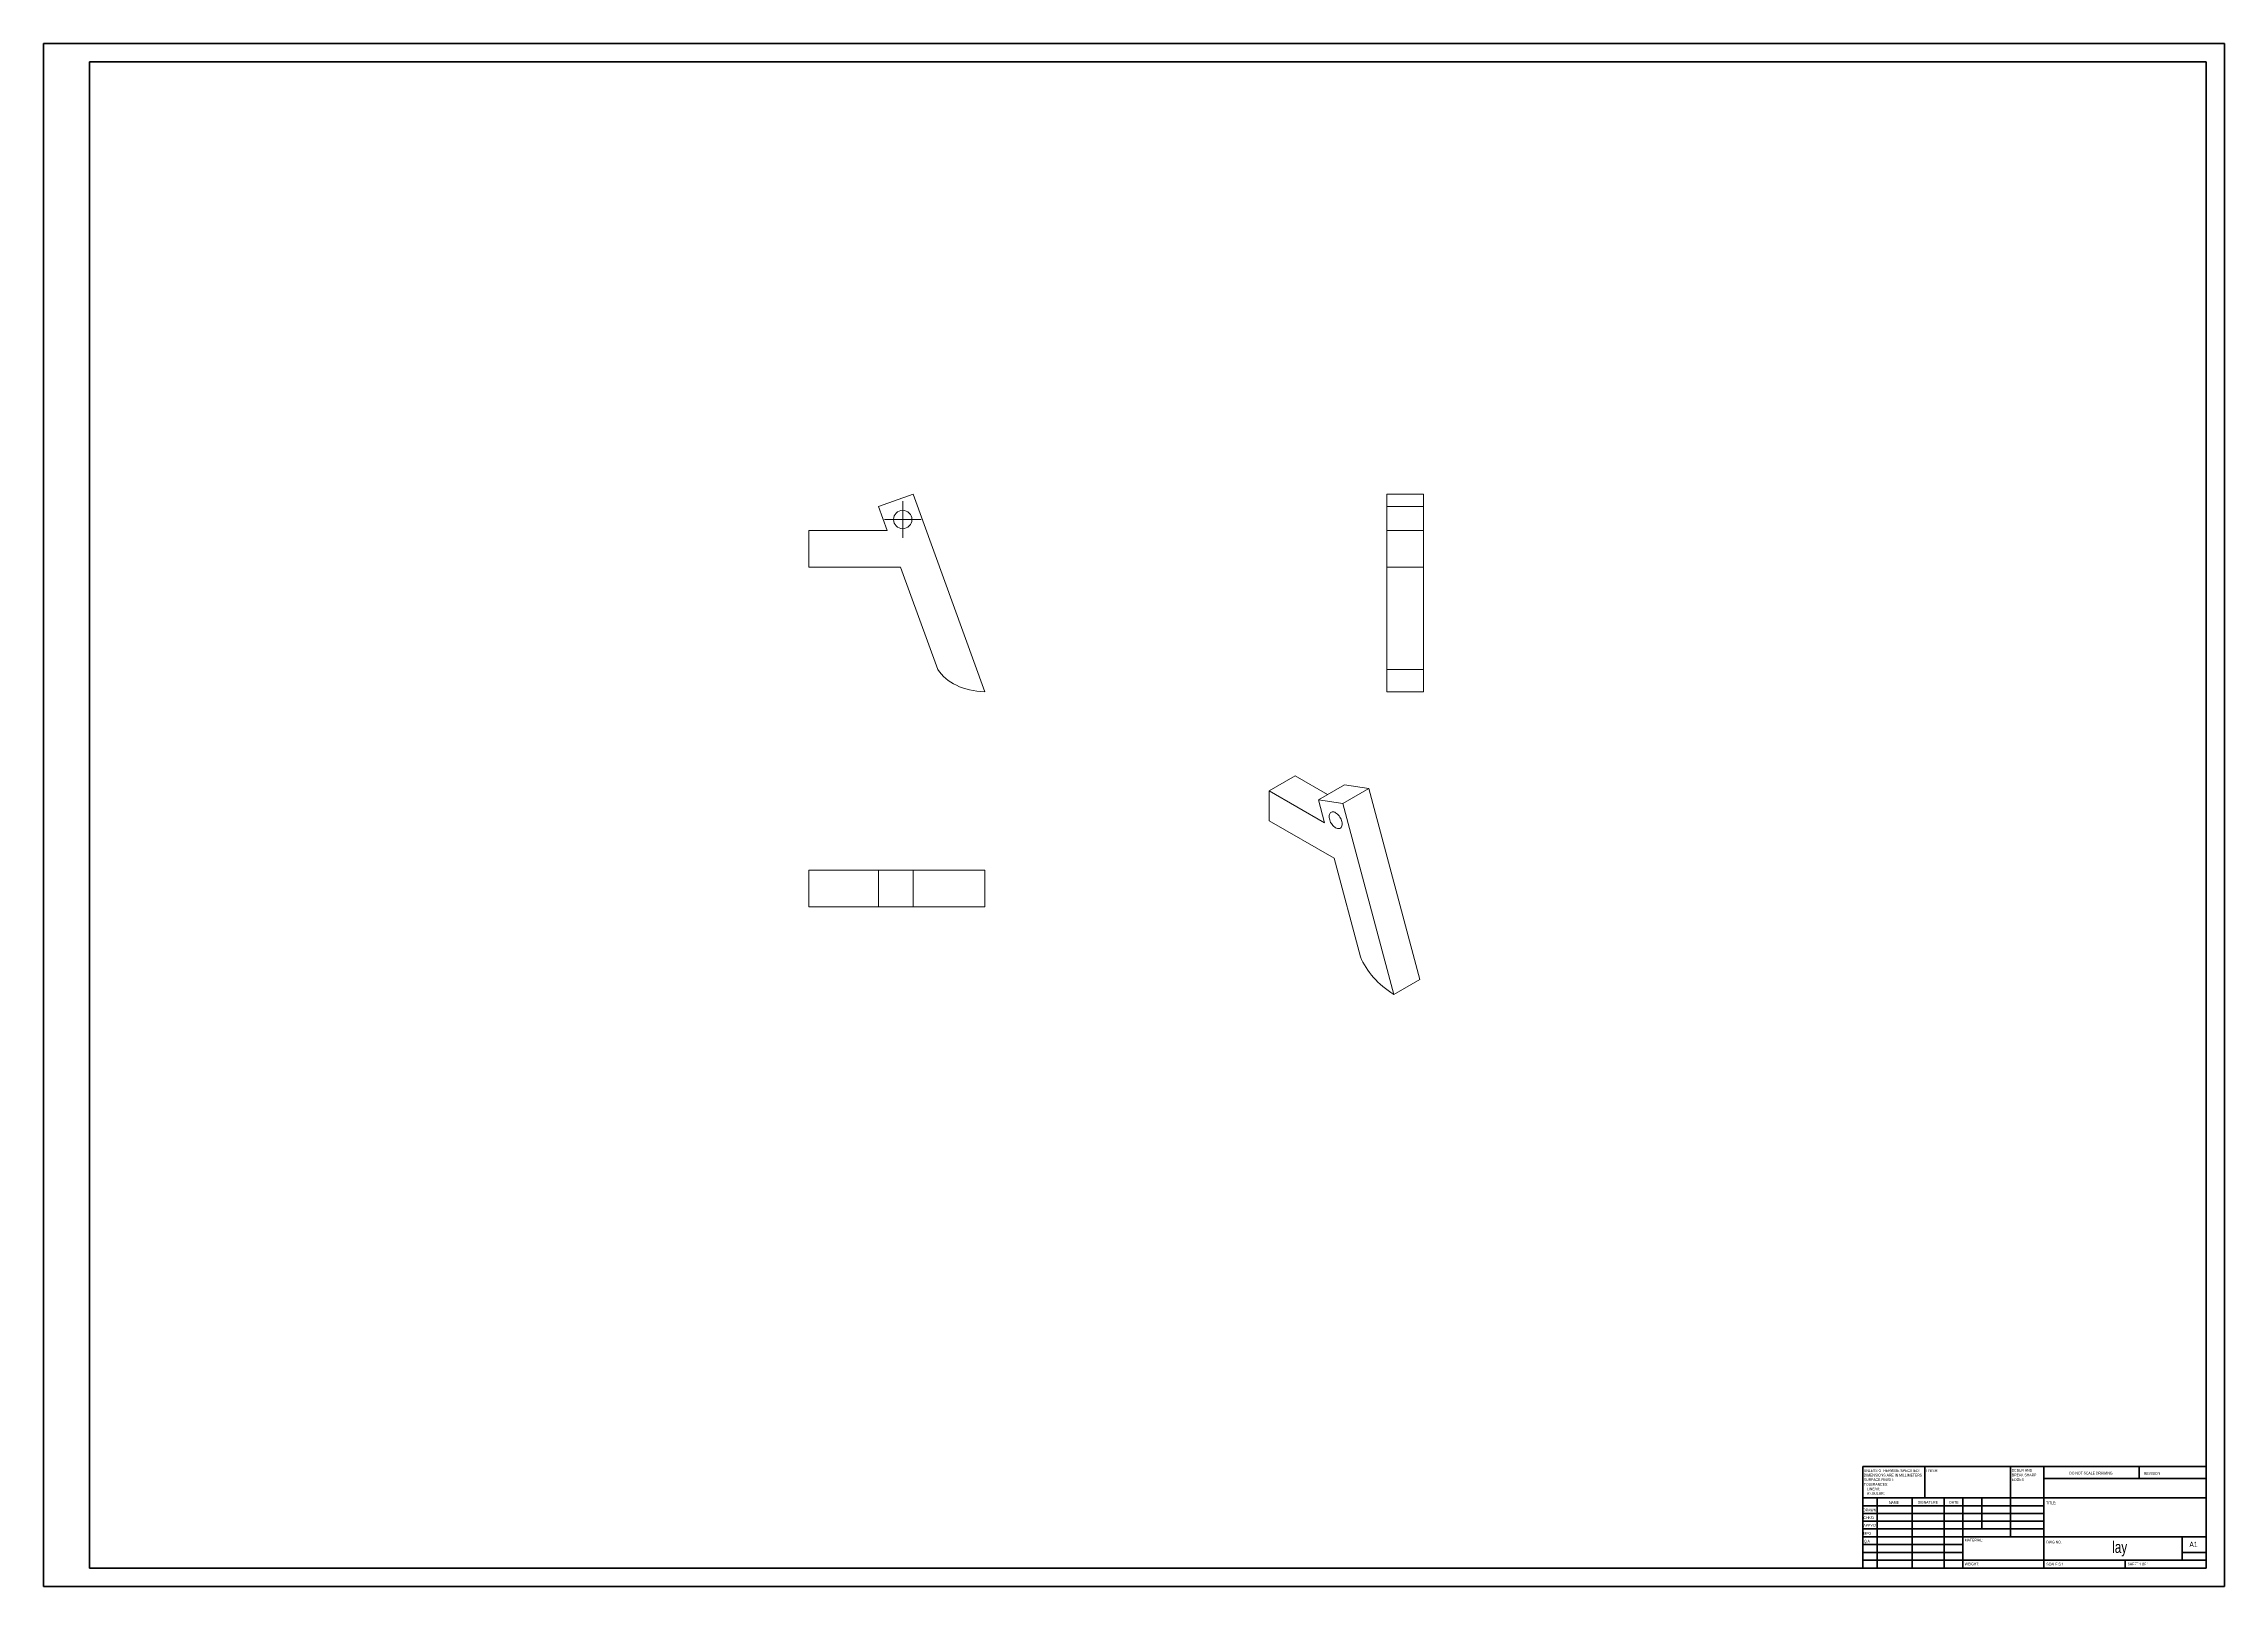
# Model space of a CAD drawing. Header units: millimetres. Extents: x 0 to 1189, y 0 to 841.
import ezdxf

# ---------------------------------------------------------------- set-up
doc = ezdxf.new("R2010")
doc.units = ezdxf.units.MM
doc.styles.add('SLDTEXTSTYLE0', font='TXT', dxfattribs={"width": 0.75})
doc.styles.add('SLDTEXTSTYLE1', font='TXT', dxfattribs={"width": 0.6875})

# ---------------------------------------------------------------- blocks, each defined once
blk = doc.blocks.new('SW_NOTE_0')
at = {"color": 0, "linetype": 'Continuous', "lineweight": 0, "char_height": 1.5, "attachment_point": 1, "style": 'SLDTEXTSTYLE0'}
for s, insert in [('DEBUR AND', (0, 1.9)), ('BREAK SHARP', (0, -0.6)), ('EDGES', (0, -3.1))]:
    blk.add_mtext(s, dxfattribs=dict(at, insert=insert))
blk = doc.blocks.new('SW_NOTE_1')
at = {"color": 0, "linetype": 'Continuous', "lineweight": 0, "char_height": 1.5, "attachment_point": 1, "style": 'SLDTEXTSTYLE0'}
for s, insert in [('UNLESS OTHERWISE SPECIFIED:', (0, 1.9)), ('TOLERANCES:', (0, -5.6)), ('DIMENSIONS ARE IN MILLIMETERS', (0, -0.6)), ('SURFACE FINISH:', (0, -3.1)), ('ANGULAR:', (1.7, -10.6)), ('LINEAR:', (1.7, -8.1))]:
    blk.add_mtext(s, dxfattribs=dict(at, insert=insert))
blk = doc.blocks.new('SW_CENTERMARKSYMBOL_0')
at = {"color": 0, "linetype": 'Continuous', "lineweight": 0}
for p, q in [((-5, 0), (-10, 0)), ((0, 0), (-5, 0)), ((0, 5), (0, 10)), ((0, 0), (0, 5)), ((0, 0), (0, -5)), ((0, 0), (5, 0)), ((5, 0), (10, 0)), ((0, -5), (0, -10))]:
    blk.add_line(p, q, dxfattribs=at)

msp = doc.modelspace()

# ---------------------------------------------------------------- linework, layer by layer
at = {"color": 7, "linetype": 'Continuous', "lineweight": 40}
for p, q in [((0.1, 0.2), (0.1, 841.2)), ((0.1, 841.2), (1189.1, 841.2)), ((1189.1, 0.2), (1189.1, 841.2)), ((25.1, 10.2), (25.1, 831.2)), ((25.1, 831.2), (1179.1, 831.2)), ((1179.1, 10.2), (1179.1, 831.2)), ((991.9, 65.5), (1179.1, 65.5)), ((991.9, 65.5), (991.9, 10.2)), ((1025.7, 48.5), (1025.7, 65.5)), ((1072.5, 65.5), (1072.5, 27.2)), ((1090.7, 65.5), (1090.7, 10.2)), ((1142.7, 59.1), (1142.7, 65.5)), ((1179.1, 65.5), (1179.1, 10.2)), ((1179.1, 48.5), (991.9, 48.5)), ((999.7, 48.5), (999.7, 10.2)), ((1018.9, 48.5), (1018.9, 10.2)), ((1036.3, 48.5), (1036.3, 10.2)), ((1046.5, 10.2), (1046.5, 48.5)), ((1056.9, 31.5), (1056.9, 48.5)), ((1179.1, 59.1), (1090.7, 59.1)), ((1090.7, 44.2), (991.9, 44.2)), ((1090.7, 40), (991.9, 40)), ((1090.7, 35.7), (991.9, 35.7)), ((1090.7, 31.5), (991.9, 31.5)), ((1046.5, 27.2), (991.9, 27.2)), ((1046.5, 27.2), (1179.1, 27.2)), ((1166.1, 14.5), (1166.1, 27.2)), ((1046.5, 23), (991.9, 23)), ((1046.5, 18.7), (991.9, 18.7)), ((991.9, 14.5), (1179.1, 14.5)), ((1134.9, 10.2), (1134.9, 14.5)), ((1179.1, 18.7), (1166.1, 18.7)), ((0.1, 0.2), (1189.1, 0.2)), ((25.1, 10.2), (1179.1, 10.2))]:
    msp.add_line(p, q, dxfattribs=at)
at = {"color": 7, "linetype": 'Continuous', "lineweight": 15}
for p, q in [((474.1, 595.6), (455.3, 588.8)), ((474.1, 595.6), (513.3, 487.8)), ((732.5, 595.6), (752.5, 595.6)), ((732.5, 595.6), (732.5, 588.8)), ((752.5, 595.6), (752.5, 588.8)), ((460, 575.8), (455.3, 588.8)), ((732.5, 588.8), (752.5, 588.8)), ((732.5, 575.8), (732.5, 588.8)), ((752.5, 575.8), (752.5, 588.8)), ((417.3, 575.8), (460, 575.8)), ((417.3, 555.8), (417.3, 575.8)), ((732.5, 575.8), (752.5, 575.8)), ((732.5, 555.8), (732.5, 575.8)), ((752.5, 555.8), (752.5, 575.8)), ((467.3, 555.8), (417.3, 555.8)), ((487.6, 500.1), (467.3, 555.8)), ((732.5, 555.8), (752.5, 555.8)), ((732.5, 500.1), (732.5, 555.8)), ((752.5, 500.1), (752.5, 555.8)), ((732.5, 500.1), (752.5, 500.1)), ((732.5, 487.8), (752.5, 487.8)), ((682.5, 442), (668.3, 433.9)), ((682.5, 442), (700.1, 431.8)), ((668.3, 433.9), (698.5, 416.4)), ((668.3, 417.5), (668.3, 433.9)), ((709.3, 437.2), (695.2, 429)), ((698.5, 416.4), (695.2, 429)), ((708.5, 426.9), (695.2, 429)), ((722.6, 435.1), (708.5, 426.9)), ((722.6, 435.1), (709.3, 437.2)), ((722.6, 435.1), (750.4, 331)), ((703.7, 397.1), (668.3, 417.5)), ((708.5, 426.9), (736.2, 322.8)), ((718, 343.4), (703.7, 397.1)), ((417.3, 390.6), (417.3, 370.6)), ((417.3, 390.6), (455.3, 390.6)), ((455.3, 390.6), (455.3, 370.6)), ((474.1, 390.6), (455.3, 390.6)), ((474.1, 390.6), (474.1, 370.6)), ((474.1, 390.6), (513.3, 390.6)), ((513.3, 390.6), (513.3, 370.6)), ((417.3, 370.6), (455.3, 370.6)), ((474.1, 370.6), (455.3, 370.6)), ((474.1, 370.6), (513.3, 370.6)), ((750.4, 331), (736.2, 322.8))]:
    msp.add_line(p, q, dxfattribs=at)
at = {"color": 7, "linetype": 'Continuous', "lineweight": 15, "flags": 128}
msp.add_lwpolyline([(701, 419.9), (701, 420.5), (701.1, 421), (701.3, 421.4), (701.5, 421.8), (701.8, 422.1), (702.2, 422.3), (702.6, 422.4), (703, 422.4), (703.5, 422.4), (704, 422.2), (704.5, 421.9), (705, 421.6), (705.5, 421.2), (706, 420.7), (706.4, 420.2), (706.8, 419.6), (707.2, 419), (707.5, 418.4), (707.7, 417.7), (707.9, 417.1), (708, 416.4), (708, 415.8), (708, 415.3), (707.9, 414.8), (707.7, 414.3), (707.5, 413.9), (707.2, 413.6), (706.8, 413.4), (706.4, 413.3), (706, 413.3), (705.5, 413.4), (705, 413.5), (704.5, 413.8), (704, 414.1), (703.5, 414.5), (703, 415), (702.6, 415.5), (702.2, 416.1), (701.8, 416.7), (701.5, 417.4), (701.3, 418), (701.1, 418.7), (701, 419.3), (701, 419.9)], dxfattribs=at)
at = {"color": 7, "linetype": 'Continuous', "lineweight": 15}
msp.add_circle((468.5, 581.8), 5, dxfattribs=at)
for points in [[(513.3, 487.8), (501.1, 488.5), (492.5, 492.6), (487.6, 500.1)], [(732.5, 487.8), (732.5, 488.5), (732.5, 492.6), (732.5, 500.1)], [(752.5, 487.8), (752.5, 488.5), (752.5, 492.6), (752.5, 500.1)], [(736.2, 322.8), (727.6, 328.4), (721.5, 335.3), (718, 343.4)]]:
    msp.add_open_spline(points, degree=3, dxfattribs=at)

# ---------------------------------------------------------------- block references
at = {"color": 7, "linetype": 'Continuous', "lineweight": 0}
for name, p in [('SW_CENTERMARKSYMBOL_0', (468.5, 581.8)), ('SW_NOTE_1', (992.5, 62.2)), ('SW_NOTE_0', (1073.2, 62.3))]:
    msp.add_blockref(name, p, dxfattribs=at)

# ---------------------------------------------------------------- texts
for s, insert, char_height, attachment_point, style in [('FINISH:', (1026.3, 64.1), 1.5, 1, 'SLDTEXTSTYLE0'), ('DO NOT SCALE DRAWING', (1104.5, 62.7), 1.5, 1, 'SLDTEXTSTYLE0'), ('REVISION', (1145.2, 62.5), 1.5, 1, 'SLDTEXTSTYLE0'), ('DRAWN', (992.1, 42.6), 1.5, 1, 'SLDTEXTSTYLE0'), ("CHK'D", (992.3, 38.4), 1.5, 1, 'SLDTEXTSTYLE0'), ('NAME', (1006.2, 46.7), 1.5, 1, 'SLDTEXTSTYLE0'), ('SIGNATURE', (1021.9, 46.8), 1.5, 1, 'SLDTEXTSTYLE0'), ('DATE', (1039.1, 46.8), 1.5, 1, 'SLDTEXTSTYLE0'), ('TITLE:', (1091.8, 46.5), 1.5, 1, 'SLDTEXTSTYLE0'), ("APPV'D", (992.3, 34.3), 1.5, 1, 'SLDTEXTSTYLE0'), ('MFG', (992.3, 29.9), 1.5, 1, 'SLDTEXTSTYLE0'), ('Q.A', (992.5, 25.6), 1.5, 1, 'SLDTEXTSTYLE0'), ('MATERIAL:', (1047.5, 26.2), 1.5, 1, 'SLDTEXTSTYLE0'), ('DWG NO.', (1092, 25.1), 1.5, 1, 'SLDTEXTSTYLE0'), ('lay', (1132, 24.8), 6.35, 2, 'SLDTEXTSTYLE0'), ('A1', (1170, 24.5), 2.91, 1, 'SLDTEXTSTYLE0'), ('WEIGHT:', (1047.5, 13.2), 1.5, 1, 'SLDTEXTSTYLE0'), ('SCALE:5:1', (1092, 13.1), 1.5, 1, 'SLDTEXTSTYLE0'), ('SHEET 1 OF 1', (1136.4, 13.1), 1.5, 1, 'SLDTEXTSTYLE1')]:
    msp.add_mtext(s, dxfattribs=dict(at, insert=insert, char_height=char_height, attachment_point=attachment_point, style=style))

doc.saveas('drawing.dxf')
